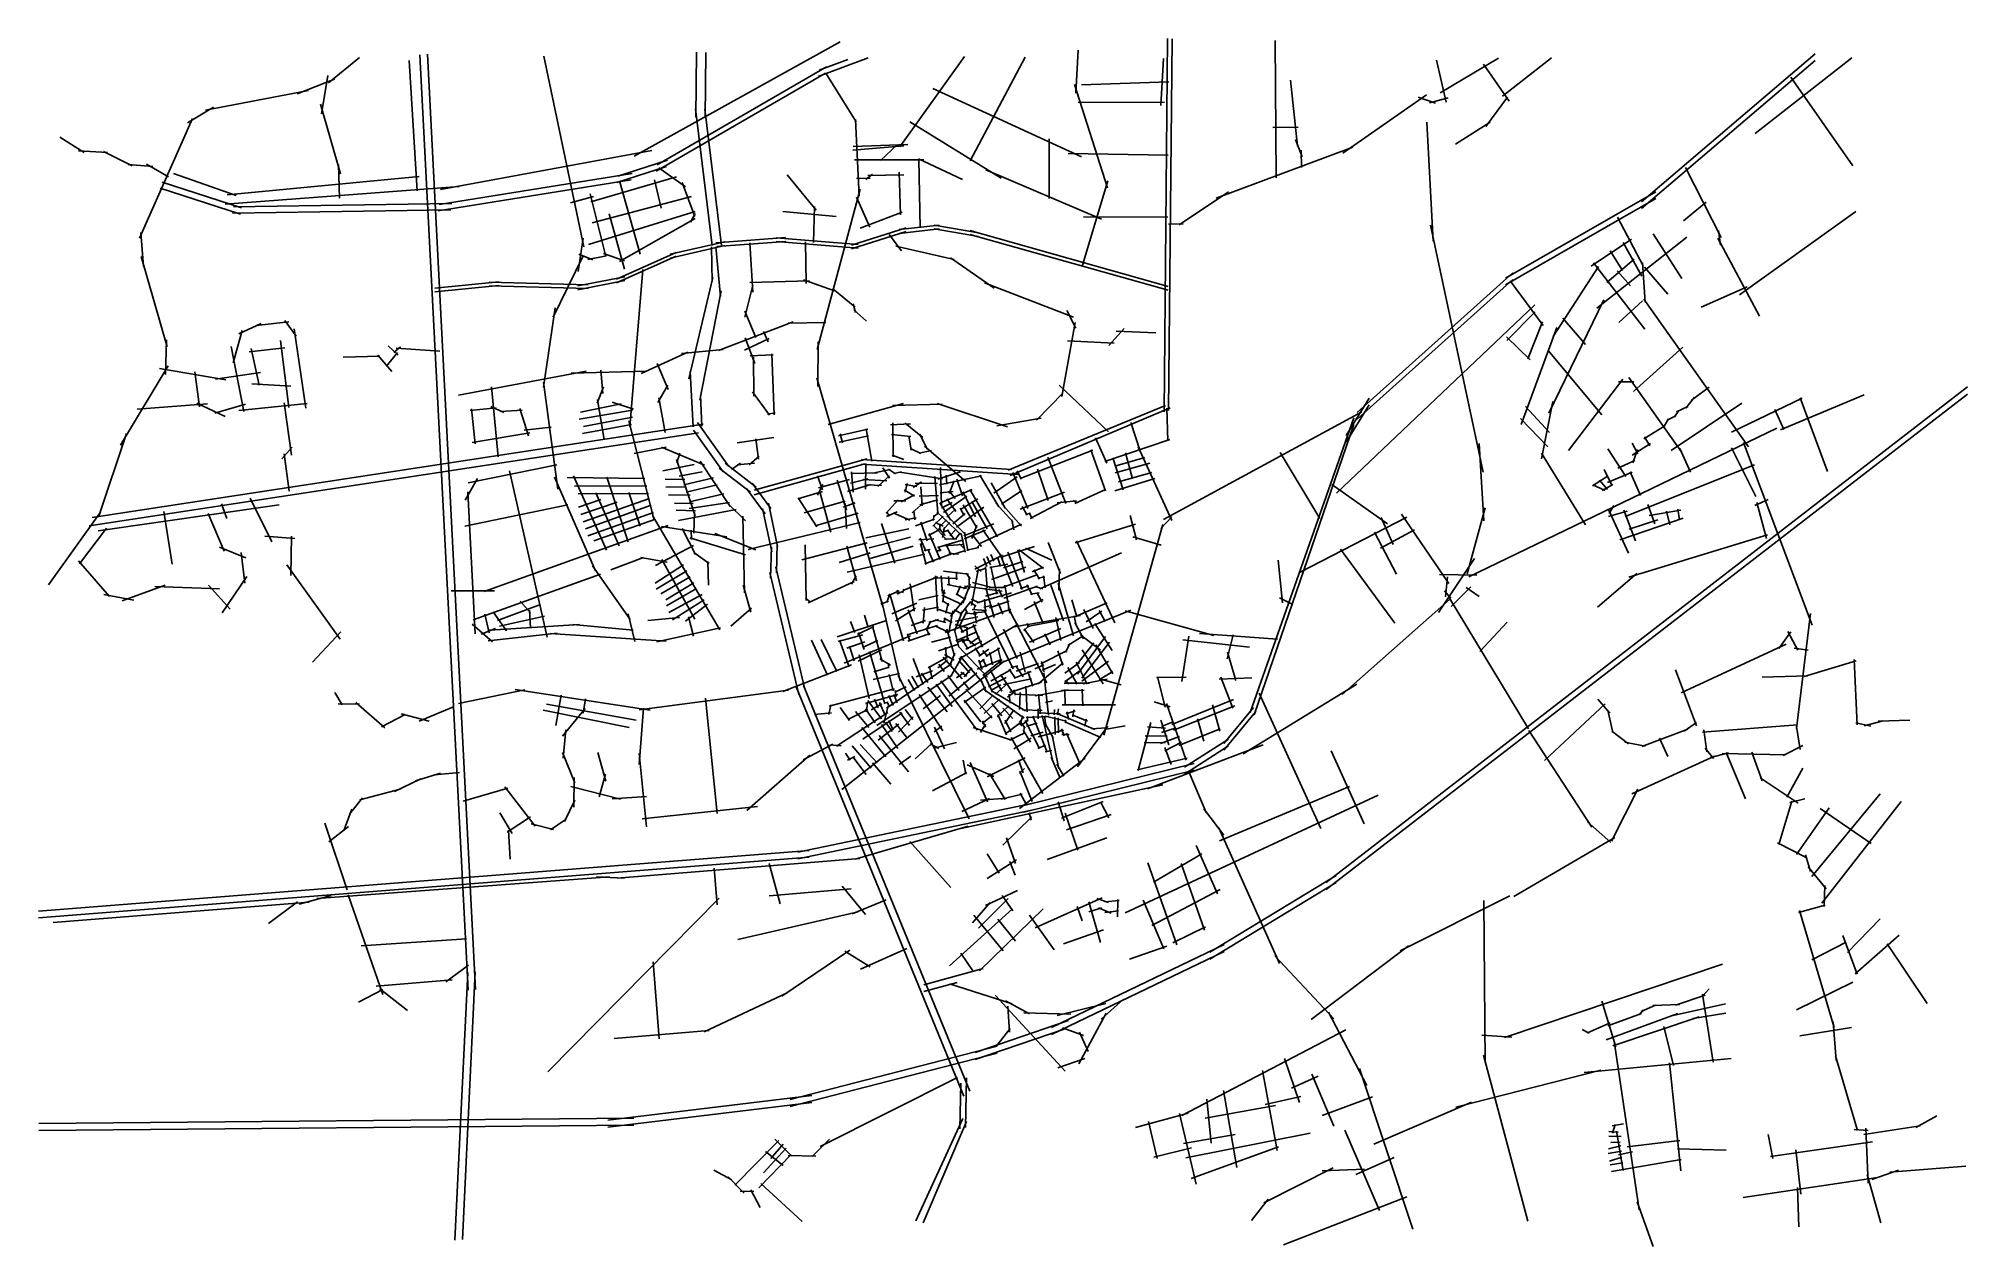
# Model space of a CAD drawing. Header units: inches. Extents: x -8562 to -929, y 314 to 5092.
import ezdxf

# ---------------------------------------------------------------- set-up
doc = ezdxf.new("R2010")
doc.units = ezdxf.units.IN
doc.header["$MEASUREMENT"] = 0

msp = doc.modelspace()

# ---------------------------------------------------------------- linework, layer by layer
for points in [[(-6205.1, 4627.3), (-5389.7, 5079.3)], [(-4447.7, 5045.5), (-4457, 4875.9)], [(-4093.8, 5091.7), (-4107.5, 3615.9)], [(-4075.7, 5091), (-4089.9, 3620.7)], [(-3668.1, 5084.3), (-3664.7, 4540.9)], [(-7414.6, 4917.3), (-7292, 5017.2)], [(-7095.3, 5005.4), (-7064, 4489.8)], [(-7052.6, 5028), (-6862, 1328)], [(-7022.8, 5030.7), (-6832.3, 1330.7)], [(-6562.2, 5022.6), (-6404.4, 4268.3)], [(-6113.7, 4592.7), (-5443.4, 4979.6)], [(-5960.6, 4780.3), (-5958.2, 5037.6)], [(-5923.7, 4779.8), (-5921.3, 5037.1)], [(-5476.2, 4941.2), (-5278.2, 5015.1)], [(-5472.4, 4966.2), (-5359.2, 5008.4)], [(-5153.2, 4663.5), (-4897.3, 5021.4)], [(-4874.9, 4608.4), (-4657.8, 5017.7)], [(-4109.6, 5012.5), (-4121, 4827.2)], [(-2991.1, 4840.9), (-3030.1, 5006.8)], [(-3014.6, 4876.8), (-2783.9, 5014.3)], [(-2843.7, 4991.2), (-2741.9, 4844)], [(-2768.1, 4864.1), (-2574.3, 5016.1)], [(-2218.6, 4446), (-1531.7, 5031.4)], [(-2218.6, 4419.4), (-1531.7, 5004.9)], [(-1768.9, 4716.6), (-1386.3, 5015.1)], [(-7900.9, 4808.6), (-7492.9, 4886.3)], [(-7538.5, 4873.5), (-7391.2, 4931.9)], [(-7417.3, 4946), (-7442.5, 4794.6)], [(-6117.5, 4567.7), (-5447.2, 4954.7)], [(-5446.4, 4955.6), (-5326.5, 4762.2)], [(-5022.6, 4893.9), (-4433.9, 4624.1)], [(-4462.8, 4910.8), (-4331.5, 4502)], [(-4434.5, 4909.1), (-4088.9, 4920.6)], [(-3607.8, 4926.8), (-3579.9, 4666.6)], [(-1627.4, 4938.6), (-1382.1, 4588.9)], [(-7971.7, 4758.3), (-7870, 4821)], [(-7446.1, 4832.1), (-7367.4, 4557.3)], [(-5895.8, 4273.2), (-5961.4, 4813.4)], [(-5858.9, 4272.7), (-5924.4, 4812.9)], [(-4448.3, 4838.5), (-4105.7, 4840)], [(-3400.5, 4638.6), (-3068.9, 4869)], [(-3102.2, 4859.5), (-3033.7, 4836.5)], [(-3057.9, 4838.3), (-2983.7, 4857.8)], [(-2834.4, 4744.2), (-2748.8, 4859.9)], [(-8162, 4302.2), (-7953, 4775.6)], [(-5328.9, 4772.1), (-5314.5, 4468.7)], [(-5113.3, 4762.4), (-4752.9, 4539.2)], [(-3677.9, 4739.5), (-3577.7, 4741.7)], [(-3067.3, 4761.1), (-3043.2, 4290)], [(-2953.9, 4674.4), (-2816.9, 4761)], [(-8477, 4702.1), (-8381.3, 4641.2)], [(-5338.8, 4649.9), (-5137.2, 4667.8)], [(-5337.7, 4665.2), (-5121.6, 4673)], [(-5229.8, 4609.7), (-5162.6, 4672.3)], [(-4562.6, 4695), (-4562.1, 4459.5)], [(-3902, 4460.2), (-3360.9, 4661.8)], [(-3587.7, 4692.4), (-3560.6, 4623.8)], [(-8404.1, 4647.7), (-8288.7, 4640.8)], [(-8304.5, 4645.4), (-8191.6, 4588)], [(-8207.5, 4594), (-8109.7, 4585.9)], [(-8135, 4594.9), (-8047.9, 4544.7)], [(-7374.9, 4594), (-7370.3, 4460.4)], [(-6971.6, 4495.2), (-6134.3, 4648.5)], [(-6273.6, 4522.6), (-6076.2, 4585.5)], [(-6269.8, 4547.6), (-6072.4, 4610.4)], [(-6106.7, 4580.6), (-6001.8, 4504.8)], [(-5332.8, 4612.6), (-5058.6, 4612.6)], [(-5079, 4615.6), (-4905.3, 4534.6)], [(-5078.4, 4614), (-5072.9, 4342.9)], [(-4487.5, 4637.2), (-4091.8, 4630)], [(-3564.9, 4650.2), (-3563.4, 4581.6)], [(-2044.3, 4582), (-1903.7, 4305.2)], [(-8072.2, 4523.3), (-7758.4, 4422.4)], [(-8028.1, 4557.9), (-7779.4, 4470.8)], [(-7823.6, 4436.3), (-6897.7, 4506.4)], [(-7814.8, 4473.1), (-7055.2, 4546.1)], [(-6980.6, 4411), (-6216.6, 4532.8)], [(-6976.8, 4436), (-6212.8, 4557.8)], [(-6376.7, 4446), (-6037.1, 4545.1)], [(-6262.7, 4529.4), (-6181.3, 4238.8)], [(-6123.7, 4532.5), (-6097.9, 4421.6)], [(-6015.3, 4522.3), (-5965.1, 4388.1)], [(-5598.6, 4552.4), (-5484.1, 4413.6)], [(-5324.6, 4537.8), (-5271, 4539.3)], [(-5288.5, 4534.3), (-5261.4, 4555.8)], [(-5280, 4549.8), (-5137.1, 4553.3)], [(-5156.6, 4563.9), (-5150.1, 4394.5)], [(-4812.6, 4572.7), (-4355.9, 4377.6)], [(-4430.3, 4195.3), (-4330.3, 4528.5)], [(-8081, 4500), (-7762.2, 4397.5)], [(-7790, 4426), (-6926.5, 4439.6)], [(-6457, 4441.8), (-6365.9, 4467.3)], [(-6379, 4477.8), (-6317.4, 4229.5)], [(-6371.4, 4363.5), (-5977.7, 4466.5)], [(-5490.8, 4427.8), (-5495, 4284.8)], [(-5479.9, 3861.7), (-5310.3, 4495.5)], [(-5325.1, 4464.7), (-5271.5, 4345.9)], [(-4047.5, 4354.7), (-3852.4, 4485.5)], [(-2756.7, 4144), (-2161.6, 4486.2)], [(-2756.7, 4117.5), (-2161.6, 4459.6)], [(-2051.9, 4370.8), (-1962.5, 4444.1)], [(-7793.8, 4401), (-6930.3, 4414.6)], [(-6385.9, 4277.7), (-5962.8, 4407.6)], [(-6303.4, 4399.2), (-6243.3, 4179.6)], [(-6262.9, 4210.3), (-5962.9, 4379.9)], [(-5982.2, 4365.1), (-5963.6, 4400)], [(-5616.7, 4407.2), (-5405.8, 4387.4)], [(-5310.1, 4342.4), (-5144.1, 4405)], [(-5155.6, 4336), (-4998.1, 4353.9)], [(-5018.1, 4354.4), (-4842.7, 4323.9)], [(-4426.6, 4387.3), (-4092.6, 4385.1)], [(-4090, 4358.2), (-4031.7, 4358.8)], [(-3052.9, 4353.7), (-2844.8, 3376.5)], [(-2313.8, 4385.8), (-2211.2, 4193.1)], [(-1830.6, 4077.6), (-1370.5, 4408)], [(-8157.5, 4324.5), (-8145.8, 4189.6)], [(-6426.9, 4170.7), (-6407, 4301.7)], [(-6062.5, 4238.5), (-5846.5, 4288.4)], [(-5881.1, 4283.5), (-5604.5, 4304.4)], [(-5877.4, 4269), (-5604.5, 4289.7)], [(-5746.4, 4283.8), (-5735.4, 4088.1)], [(-5642.8, 4303.7), (-5318.3, 4277.7)], [(-5642.8, 4288.9), (-5318.3, 4262.9)], [(-5527, 4287.5), (-5524.4, 4123)], [(-5345, 4274.6), (-5128.7, 4343.2)], [(-5345, 4259.8), (-5128.7, 4328.4)], [(-5195.1, 4316.8), (-5146.3, 4252.7)], [(-5155.6, 4321.3), (-4998.1, 4339.2)], [(-5018.1, 4339.7), (-4842.7, 4309.1)], [(-4876.7, 4332), (-4091.9, 4111.2)], [(-4876.7, 4317.2), (-4091.9, 4096.5)], [(-2418.1, 4191), (-2258.6, 4297.9)], [(-2394.9, 4025.6), (-2039.1, 4305.9)], [(-2290.4, 4284.8), (-2217.6, 4152.5)], [(-2172.2, 4318.9), (-2058.4, 4142.9)], [(-1915.8, 4302.6), (-1751.4, 3994.3)], [(-1913.2, 4332.1), (-1905.4, 4274.8)], [(-8155.9, 4229.9), (-8052.7, 3872.2)], [(-6525.2, 3989.7), (-6407.9, 4230.2)], [(-6423.1, 4238.6), (-6368.6, 4217)], [(-6387.5, 4218.3), (-6314.2, 4231.9)], [(-6325.9, 4242), (-6242.6, 4213.1)], [(-6274.1, 4140.6), (-6038.9, 4246.1)], [(-6274.1, 4125.9), (-6038.9, 4231.4)], [(-6062.5, 4223.8), (-5846.5, 4273.6)], [(-5898.9, 4268.5), (-5896.3, 4131.2)], [(-5880.9, 4268.4), (-5862.9, 4071)], [(-5169.1, 4270.3), (-4938.8, 4218.3)], [(-4952.5, 4224.6), (-4780.5, 4105.2)], [(-2408.5, 4205), (-2205.4, 3942.4)], [(-2355.2, 4126.8), (-2246.9, 4219.7)], [(-2342.3, 4252.1), (-2293.4, 4173.9)], [(-2214.2, 4205.5), (-2204.2, 4049.1)], [(-6993.6, 4104.9), (-6740.6, 4129.6)], [(-6778, 4128.9), (-6386.3, 4117.6)], [(-6427.8, 4113.4), (-6241.8, 4150)], [(-6427.8, 4098.6), (-6241.8, 4135.2)], [(-6221.7, 3556.1), (-6170.4, 4177.9)], [(-5988.3, 3745.6), (-5894, 4146.6)], [(-5746.7, 4126.6), (-5511.2, 4134.2)], [(-5535.1, 4136.9), (-5411.7, 4093.4)], [(-4818.2, 4125.6), (-4466.3, 3989.9)], [(-3343, 3612.9), (-2726.9, 4164.9)], [(-3343, 3586.3), (-2726.9, 4138.3)], [(-2738.4, 4133.4), (-2607.9, 3957)], [(-2568.4, 3914), (-2387.9, 4189.9)], [(-2314.8, 4172.7), (-2262.2, 4113.4)], [(-2206, 4187.1), (-2113.7, 4080.6)], [(-6993.6, 4090.2), (-6740.6, 4114.8)], [(-6778, 4114.1), (-6386.3, 4102.9)], [(-5944.8, 3661.3), (-5860.5, 4093.9)], [(-5766.5, 3990.1), (-5735.2, 4116.4)], [(-5419.9, 4103.6), (-5330, 4029.6)], [(-2584.6, 3610.6), (-2368.1, 4059)], [(-2308.1, 3968.6), (-2213.9, 4054.8)], [(-2209.8, 4061.2), (-1795.2, 3477.5)], [(-1981.8, 4029.4), (-1799.8, 4109.7)], [(-7700.3, 3956.4), (-7571.8, 3971)], [(-7587, 3976.4), (-7542.6, 3914.7)], [(-6563.9, 3713), (-6516.8, 4027.2)], [(-5871.6, 3858.2), (-5575.6, 3971)], [(-5766.5, 4013.9), (-5723.1, 3909)], [(-5595.8, 3966.7), (-5446.5, 3969.4)], [(-5338.4, 4042.2), (-5328.9, 4008.7)], [(-5334.9, 4018.5), (-5285.3, 3974.2)], [(-4492.2, 4016), (-4457, 3946.8)], [(-3425.8, 3293.9), (-2640.4, 4039)], [(-2751.7, 3898.2), (-2639.5, 4011)], [(-2610.3, 3971.6), (-2668.6, 3825.5)], [(-2530.2, 3985.3), (-2439.4, 3881.2)], [(-8059.1, 3763.5), (-8055.2, 3900.7)], [(-7791.3, 3809.1), (-7756.6, 3937.5)], [(-7769.1, 3923.9), (-7680.2, 3964.5)], [(-7604.6, 3897.4), (-7571.2, 3632.3)], [(-7550.3, 3943.3), (-7503.6, 3629.8)], [(-5768.4, 3859.1), (-5670.6, 3905.1)], [(-5765.6, 3908.7), (-5727.6, 3806.4)], [(-5692.6, 3932.9), (-5674.4, 3892.1)], [(-4459.2, 3968.1), (-4512.3, 3675.7)], [(-4489.5, 3895.6), (-4304.8, 3886.4)], [(-4326.3, 3878.4), (-4265.8, 3944.8)], [(-4297.1, 3934.2), (-4140.4, 3927.3)], [(-2752.3, 3911.5), (-2658.9, 3821.2)], [(-2694.6, 3565.4), (-2553.1, 3948.5)], [(-7799.8, 3874.1), (-7749.8, 3616.5)], [(-7728.9, 3852.4), (-7587, 3869.1)], [(-7719.7, 3865.8), (-7688.8, 3721.5)], [(-7356.5, 3831.1), (-7210.6, 3835.1)], [(-7219.7, 3839.5), (-7164.2, 3775.2)], [(-7185, 3796.4), (-7141.1, 3850.1)], [(-7178.4, 3877.1), (-7138.2, 3839.5)], [(-7155.5, 3849.8), (-7129.6, 3872.2)], [(-7146.3, 3867), (-6973.5, 3855.5)], [(-6177.4, 3767.6), (-5991.7, 3852)], [(-6017.8, 3845.9), (-5852.1, 3862.1)], [(-5745.6, 3836.7), (-5654.3, 3841.2)], [(-5732.8, 3832.8), (-5730.8, 3677.9)], [(-5651.1, 3603.3), (-5660.1, 3845)], [(-5476.8, 3892.4), (-5477.9, 3716.2)], [(-2588.3, 3858.2), (-2375.3, 3603.4)], [(-2250.4, 3696), (-2054.2, 3870.6)], [(-8237.9, 3483.9), (-8049.2, 3797.7)], [(-8082.7, 3787.4), (-7820.7, 3741.5)], [(-7925.4, 3635.6), (-7942.7, 3773.5)], [(-7861.6, 3744), (-7683.8, 3771.6)], [(-6900.1, 3680.7), (-6394.9, 3776.8)], [(-6453.5, 3768.5), (-6154, 3776.8)], [(-6337.1, 3779.6), (-6328.4, 3687.4)], [(-6114.1, 3806.3), (-6069.9, 3704.1)], [(-5971.5, 3556.4), (-5983.4, 3775.5)], [(-5481.3, 3749.3), (-5218.7, 2841.9)], [(-2507.7, 3462.1), (-2292, 3744.7)], [(-2268.2, 3751.2), (-2061.3, 3458.3)], [(-7717.2, 3726.5), (-7563.7, 3717.4)], [(-6769.3, 3714.5), (-6742.4, 3437.8)], [(-6563, 3733.3), (-6506.3, 3309.7)], [(-6351.2, 3649.5), (-6326.6, 3714.3)], [(-6350, 3664.7), (-6323.1, 3504.1)], [(-6111, 3651.8), (-6071.2, 3721.1)], [(-6106.6, 3670.7), (-6081.9, 3533.2)], [(-5936.7, 3558.2), (-5942.6, 3679.6)], [(-5736, 3694.6), (-5669.7, 3602.7)], [(-4612.5, 3582.9), (-4506.8, 3690.6)], [(-4523.3, 3720.4), (-4327.6, 3536.7)], [(-3466.7, 1754.2), (-928.6, 3713.7)], [(-3466.7, 1726.4), (-928.6, 3685.9)], [(-3387.5, 3522), (-3296.7, 3669.8)], [(-2309, 3733.9), (-2248.2, 3733.9)], [(-2042.9, 3629.7), (-2008.3, 3672.9)], [(-2020.6, 3661.3), (-1950.6, 3712.4)], [(-1861.6, 3534.6), (-1582.7, 3669.8)], [(-1668.8, 3544.1), (-1337.1, 3682.9)], [(-1591.1, 3670.7), (-1482.7, 3379.1)], [(-8172.1, 3625.6), (-7893, 3646.7)], [(-7935.2, 3649.3), (-7822.6, 3596.5)], [(-7863.9, 3610.6), (-7742.4, 3645.8)], [(-7769.8, 3621.2), (-7498.6, 3647.9)], [(-7589.5, 3651), (-7561.2, 3444.2)], [(-6854.1, 3620.6), (-6750.3, 3631.7)], [(-6848.6, 3627.4), (-6834.4, 3488.6)], [(-6772.4, 3636), (-6720.8, 3613.2)], [(-6733.7, 3616.9), (-6647.6, 3622.4)], [(-6656.8, 3628.6), (-6622.4, 3519.9)], [(-6423, 3587), (-6211.5, 3622.6)], [(-6417.7, 3614.5), (-6255.9, 3646.6)], [(-6405.5, 3557.3), (-6211, 3594)], [(-6292.2, 3654.1), (-6206.9, 3625.5)], [(-5677.4, 3605.9), (-5646.6, 3611.7)], [(-5437.2, 3565.8), (-5138.8, 3648)], [(-5182.2, 3641), (-4985.6, 3645.3)], [(-5005.1, 3648.1), (-4726.8, 3555.9)], [(-4770, 3559.7), (-4594.7, 3589.9)], [(-4724.3, 3385.2), (-4101.6, 3640.3)], [(-4717, 3363.5), (-4083.8, 3631.4)], [(-4109.9, 3190), (-3325.2, 3615.4)], [(-4097.1, 3630.2), (-4092.4, 3500.6)], [(-3766.5, 2426.3), (-3356.8, 3591.8)], [(-3387.5, 3495.5), (-3296.7, 3643.2)], [(-2697.6, 3588.5), (-2588.4, 3477.4)], [(-2677.1, 3636), (-2582.6, 3533.3)], [(-2613.6, 3428.9), (-2569.2, 3656)], [(-2133.1, 3552.3), (-2111, 3588.1)], [(-2117, 3582.5), (-2082.1, 3599)], [(-2101.2, 3462.6), (-1821.6, 3649.3)], [(-2087.2, 3595.2), (-2070.5, 3620.7)], [(-2079.3, 3615.6), (-2034.6, 3636.8)], [(-1690.1, 3624.6), (-1654.9, 3545)], [(-8360.8, 3164.2), (-5950.1, 3532.3)], [(-8349.3, 3197.1), (-5931.7, 3566.3)], [(-8323.8, 3203.2), (-8214, 3530)], [(-6846.1, 3493.5), (-6617.5, 3532.8)], [(-6639.6, 3542.6), (-6532.7, 3554.9)], [(-6409, 3529.8), (-6215.6, 3565.4)], [(-6225.3, 3579.7), (-6126.9, 3192)], [(-5969.6, 3542.4), (-5852.9, 3377.7)], [(-5953.6, 3573.4), (-5829.7, 3398.5)], [(-5797.3, 3492.7), (-5652.5, 3514)], [(-5395.6, 3521), (-5280.4, 3546.3)], [(-5393.2, 3495.1), (-5276.8, 3521)], [(-5390, 3528.4), (-5380, 3493.3)], [(-5264.7, 3420.6), (-5286.8, 3548.1)], [(-5190.4, 3564.4), (-5111, 3568.1)], [(-5185.8, 3525.4), (-5109.7, 3517.4)], [(-5181.1, 3571.9), (-5179.6, 3437)], [(-5132.3, 3571.2), (-5062.7, 3514.3)], [(-5118.1, 3520.1), (-5108.3, 3463.5)], [(-5074.6, 3526.9), (-5045.3, 3467.4)], [(-4379.2, 3513.2), (-4334.8, 3412.3)], [(-4238.7, 3573.3), (-4202.8, 3459.2)], [(-3750.8, 2417.2), (-3356.8, 3565.2)], [(-2901.1, 2962.1), (-1682.3, 3550.4)], [(-2209.3, 3509), (-2125.5, 3559.6)], [(-2206.6, 3516.2), (-2185, 3481.3)], [(-7598.7, 3429.2), (-7558.6, 3475)], [(-7569.5, 3301.6), (-7589.5, 3449.2)], [(-6205.1, 3450.4), (-6077.7, 3475.8)], [(-6096.1, 3475.8), (-5926.3, 3404.6)], [(-6024, 3452), (-6035.8, 3413.6)], [(-5749.6, 3406.2), (-5710.4, 3440.6)], [(-5723.4, 3508.7), (-5712.8, 3427.6)], [(-5184.1, 3443.9), (-5136.9, 3427)], [(-5111.4, 3469.9), (-5070.6, 3450.2)], [(-5077.2, 3451.4), (-5027.7, 3462.6)], [(-5055.4, 3479.5), (-4892.1, 3340.2)], [(-4676.8, 3351.4), (-4389.2, 3463.6)], [(-4568.2, 3436.4), (-4496.1, 3253.4)], [(-4397, 3465), (-4339, 3303.4)], [(-4342.4, 3418.7), (-4084.4, 3506.3)], [(-4260.6, 3453.4), (-4232, 3350.5)], [(-4210, 3477.4), (-4077.4, 3185.8)], [(-3648, 3454), (-3490.9, 3193)], [(-2861.1, 3489.6), (-2842.2, 3184.2)], [(-2614.5, 3452.1), (-2439.7, 3168.1)], [(-2351.5, 3469.1), (-2279.8, 3359.5)], [(-2254.9, 3491.3), (-2232.6, 3449)], [(-2254.9, 3443.6), (-2183.2, 3490.3)], [(-2252.2, 3413.2), (-2234.2, 3465.8)], [(-2067.1, 3470), (-2025.1, 3376.7)], [(-1862.1, 3472.9), (-1765.6, 3280.2)], [(-1814.3, 3494.7), (-1542.7, 2771.2)], [(-6861.3, 3334), (-6510.2, 3405.1)], [(-6698.2, 3381.4), (-6549.4, 2724.3)], [(-6444.4, 3362.3), (-6313.9, 3068.3)], [(-6091.3, 3381.4), (-5967.4, 3407.2)], [(-6036.9, 3427.2), (-5963.9, 3203.9)], [(-6026.2, 3361.2), (-5935.8, 3378.2)], [(-5943.2, 3420.6), (-5824.7, 3241.3)], [(-5867.9, 3392), (-5744.9, 3297.2)], [(-5844.7, 3412.7), (-5721.7, 3317.9)], [(-5819.2, 3386.7), (-5784.3, 3412)], [(-5796, 3406.2), (-5728.8, 3412.9)], [(-5730, 3304.9), (-5282.5, 3429.8)], [(-5729.4, 3287.1), (-5292.2, 3409.2)], [(-5478.6, 3362.7), (-5459.1, 3307.3)], [(-5347.8, 3371.8), (-5241.5, 3374.2)], [(-5344.6, 3377.8), (-5338.2, 3297.6)], [(-5305.7, 3426.4), (-4711.3, 3386.8)], [(-5305.1, 3408.7), (-4686.3, 3367.5)], [(-5287.9, 3411), (-5288.9, 3309)], [(-5260.3, 3372.6), (-5192, 3387)], [(-5240.7, 3320), (-5194.4, 3362.3)], [(-5221.2, 3393.8), (-5194.4, 3353.1)], [(-5198.6, 3388), (-5170.4, 3369.8)], [(-5176.6, 3371.5), (-5146.8, 3377.4)], [(-5153.4, 3376.7), (-4984.3, 3350.8)], [(-5014.6, 3359.2), (-5003.3, 3215.4)], [(-5002.7, 3349.3), (-4912.9, 3378.2)], [(-4996.6, 3327.1), (-4830.2, 3362.6)], [(-4993, 3394.8), (-4989.1, 3241.6)], [(-4969.7, 3364.5), (-4967.8, 3329.6)], [(-4836.5, 3365.1), (-4762.2, 3239.3)], [(-4706.4, 3375), (-4647.2, 3232.7)], [(-4688.7, 3382.3), (-4672.7, 3349.3)], [(-4609.1, 3388), (-4566.5, 3265.3)], [(-4310.2, 3433.4), (-4269.9, 3306.2)], [(-4302.9, 3400.8), (-4183.2, 3434.5)], [(-4301.9, 3374.6), (-4163.5, 3412.8)], [(-4287.5, 3338.2), (-4156.3, 3375)], [(-2412, 3322.3), (-2350.6, 3362.7)], [(-2365.7, 3387.8), (-2335.7, 3325.1)], [(-2352.6, 3336.2), (-2254.9, 3376.3)], [(-2311.9, 3392.1), (-2244.6, 3423)], [(-2283.3, 3200.8), (-1770.7, 3406.1)], [(-2263.6, 3377.4), (-2222.3, 3284.1)], [(-6873.7, 3265.9), (-6825.2, 3351.5)], [(-6862.3, 3298.9), (-6833.4, 2737.4)], [(-6519.9, 3356.7), (-6358.1, 2987.1)], [(-6470.1, 3355.4), (-6162.6, 3351.2)], [(-6441.4, 3320.9), (-6154.7, 3322.3)], [(-6425.7, 3291.4), (-6148, 3292.8)], [(-6356.9, 3295.5), (-6264.3, 3085.8)], [(-6312.5, 3357.4), (-6228.6, 3100.9)], [(-6225.4, 3296.2), (-6181.5, 3162.6)], [(-6082.6, 3348.7), (-6003.6, 3348.1)], [(-6079.5, 3317.6), (-5998.8, 3319)], [(-6069.4, 3286.5), (-5982.5, 3285.4)], [(-6008.1, 3326.6), (-5891.4, 3354.3)], [(-5999.1, 3297.5), (-5876.2, 3326.9)], [(-5986, 3259.8), (-5849.9, 3291)], [(-5760.5, 3312.1), (-5686.6, 3211.9)], [(-5737.3, 3332.8), (-5663.4, 3232.6)], [(-5557.1, 3270.7), (-5459.9, 3299.9)], [(-5479, 3286.3), (-5458.3, 3328.4)], [(-5475.5, 3314.4), (-5353, 3347.5)], [(-5469.8, 3299.6), (-5426.7, 3138.8)], [(-5401.5, 3345.1), (-5364.2, 3226)], [(-5360.5, 3300), (-5268.7, 3328)], [(-5348.4, 3332.9), (-5279.5, 3349.9)], [(-5298.5, 3348), (-5205.4, 3342)], [(-5283.5, 3326), (-5226, 3323.6)], [(-5148.4, 3260), (-5095.6, 3286.9)], [(-5136, 3307.1), (-5095.6, 3282.1)], [(-5132.4, 3327.3), (-5086.5, 3320.1)], [(-5124.9, 3332.2), (-5132.1, 3297.8)], [(-5100.7, 3315.9), (-5067.7, 3338.2)], [(-5092.7, 3333.8), (-5004.8, 3331.6)], [(-5076.5, 3281.7), (-5000.4, 3285.1)], [(-5065.3, 3243.4), (-5070.2, 3318.6)], [(-4993.8, 3295.1), (-4942.8, 3300.8)], [(-4991.8, 3255.3), (-4866.8, 3308.5)], [(-4957.8, 3303.4), (-4934.7, 3272.9)], [(-4938.2, 3342.8), (-4957.6, 3291.7)], [(-4927.7, 3349.3), (-4905.8, 3283.4)], [(-4904.6, 3299.3), (-4853.9, 3199.4)], [(-4876.1, 3308.5), (-4767, 3121.5)], [(-4792.4, 3334.6), (-4736.6, 3233.8)], [(-4781.1, 3293.3), (-4688.9, 3358.4)], [(-4751.1, 3250), (-4671.2, 3304.4)], [(-4676.8, 3230.7), (-4501.2, 3297.1)], [(-4460.2, 3253.3), (-4340.1, 3308.1)], [(-4302.6, 3303.4), (-4144.3, 3352.3)], [(-3443.9, 3328.5), (-3223.5, 3172)], [(-2410.5, 3326.6), (-2362.6, 3303.7)], [(-2385.1, 3344.6), (-2353, 3308.7)], [(-2373.5, 3304.1), (-2332, 3328.6)], [(-8523, 2930.6), (-8316.7, 3218.3)], [(-8325.2, 3145.2), (-7609.5, 3247.9)], [(-8066.2, 3221.5), (-8033.4, 3013)], [(-7890.3, 3213.6), (-7827.6, 3064.3)], [(-7837.6, 3251.8), (-7817.2, 3193.6)], [(-7724.3, 3273.4), (-7638.2, 3101.4)], [(-6874.3, 3163.2), (-6466.6, 3248)], [(-6424.4, 3237.7), (-6336.3, 3269)], [(-6416.3, 3208.7), (-6272.3, 3258.7)], [(-6406.9, 3180.1), (-6144, 3272.6)], [(-6396.7, 3152.8), (-6137.7, 3245.8)], [(-6388.2, 3124.7), (-6128.3, 3216.7)], [(-6044.9, 3253.9), (-5971.8, 3252.5)], [(-6038.4, 3226.7), (-5962.3, 3223.5)], [(-6029.1, 3185.5), (-5801.3, 3229.5)], [(-5986.7, 3232.7), (-5827, 3256.1)], [(-5966.1, 3217), (-5968.8, 3135.5)], [(-5835.3, 3254.1), (-5763.8, 3184.5)], [(-5696.4, 3233.1), (-5660.1, 3061.6)], [(-5673.2, 3253.8), (-5636.9, 3082.3)], [(-5556.1, 3275.5), (-5482.1, 3160.8)], [(-5531.7, 3216.2), (-5370.1, 3262.6)], [(-5488.4, 3164.3), (-5318.9, 3214.2)], [(-5377.5, 3238.2), (-5330.7, 3255.1)], [(-5369.3, 3253.1), (-5365, 3154.5)], [(-5207.1, 3214.1), (-5159.6, 3266.7)], [(-5206.8, 3220.2), (-5194.7, 3202.9)], [(-5206.2, 3202), (-5164.5, 3219.8)], [(-5179.3, 3216.5), (-5113.4, 3186.6)], [(-5177.2, 3262.7), (-5129.1, 3263.9)], [(-5104, 3215.6), (-5059.9, 3255.2)], [(-5094.3, 3187.8), (-5097.4, 3223.5)], [(-5074.7, 3247.9), (-5003.4, 3267.3)], [(-5021.7, 3199.7), (-4999.5, 3216.3)], [(-5021, 3185), (-5017.7, 3206.1)], [(-5006.9, 3220.1), (-4906.2, 3124.6)], [(-4995.1, 3255.7), (-4951, 3187.3)], [(-4988.2, 3234), (-4946.2, 3256.7)], [(-4981, 3217.7), (-4887.8, 3281.3)], [(-4967, 3270.7), (-4932.1, 3221.5)], [(-4967, 3199.2), (-4933.3, 3230.6)], [(-4943.9, 3171.9), (-4895.4, 3213.9)], [(-4929.3, 3158.8), (-4820.7, 3237.8)], [(-4914.7, 3234.7), (-4898.4, 3205.2)], [(-4913.2, 3228.5), (-4845, 3271)], [(-4902.4, 3247.1), (-4848.3, 3156.9)], [(-4868.8, 3260.2), (-4807.3, 3152.4)], [(-4773.5, 3254.2), (-4704.8, 3178.9)], [(-4744.1, 3245.1), (-4672, 3162.8)], [(-4668.8, 3240.7), (-4649.5, 3206.1)], [(-4656.5, 3209.1), (-4635.9, 3215.1)], [(-4643.5, 3216.1), (-4628.2, 3193.8)], [(-4638.2, 3193.5), (-4512.8, 3259.3)], [(-4531.4, 3255.3), (-4453.9, 3263.9)], [(-4467.5, 3265.3), (-4450.3, 3255)], [(-3168.4, 3211.1), (-2980.4, 2936.9)], [(-2908.2, 2974.1), (-2836.5, 3235.9)], [(-2348.9, 3201), (-2275.3, 3222.6)], [(-2348.3, 3226.7), (-2269.4, 3055.7)], [(-2328.4, 3244.8), (-2346.5, 3213.8)], [(-2288.7, 3226.1), (-2242.6, 3104.7)], [(-2193.5, 3248.8), (-2166.1, 3171.8)], [(-2188.1, 3204.8), (-2062.6, 3226.2)], [(-2119.5, 3222.9), (-2106.9, 3168.3)], [(-2074, 3231), (-2067.4, 3188.6)], [(-1770.2, 3244.4), (-1716.6, 3268.9)], [(-1762.1, 3256.2), (-1723.9, 3114.4)], [(-8399.5, 3014.5), (-8293.5, 3155.7)], [(-6798.6, 2904.1), (-6070.3, 3166.1)], [(-6364.6, 3105.1), (-6120.2, 3190.5)], [(-6132.6, 3205.8), (-5865.4, 2752.5)], [(-6096.2, 3162.1), (-5838.4, 3121)], [(-6014.2, 3153.6), (-5961.6, 3051.5)], [(-5979.7, 3147.4), (-5977.4, 3109.8)], [(-5885.6, 3134.1), (-5723.1, 3069.4)], [(-5774.9, 3202.5), (-5768.3, 2899.3)], [(-5754, 3070.5), (-5309.7, 3177.2)], [(-5287.4, 3116.6), (-5117.4, 3152.7)], [(-5225.5, 3173.9), (-5172.9, 3016.9)], [(-5131.8, 3187.8), (-5088.3, 3195.7)], [(-5091.8, 3165.1), (-5016.3, 3191.4)], [(-5070.2, 3178.6), (-5044.7, 3105.6)], [(-5040, 3126.3), (-4991.5, 3152.5)], [(-5037.9, 3133.9), (-4993.6, 3031)], [(-5022.3, 3162.8), (-4982, 3202.5)], [(-5020.7, 3167), (-4968.2, 3109.1)], [(-5012.3, 3178.3), (-4981.8, 3162.5)], [(-4998.5, 3155.6), (-4974.6, 3126.1)], [(-4994.8, 3147), (-4994.8, 3172.3)], [(-4992.2, 3164.9), (-4968.2, 3188.7)], [(-4984.2, 3118.2), (-4976, 3158.9)], [(-4981.9, 3149.9), (-4955.5, 3177.2)], [(-4981.6, 3141.2), (-4959.4, 3146.7)], [(-4965.8, 3148.1), (-4937.5, 3109.8)], [(-4958.6, 3196.4), (-4892.7, 3129.3)], [(-4955.3, 3124.5), (-4931, 3150.8)], [(-4933.4, 3111.9), (-4914.1, 3137.4)], [(-4911.2, 3134.3), (-4895, 3060.2)], [(-4899.8, 3124.5), (-4781.9, 3172.9)], [(-4898.4, 3113), (-4814.3, 3147.2)], [(-4897.9, 3139.5), (-4884.2, 3065.3)], [(-4868.5, 3114), (-4849.1, 3167)], [(-4867.1, 3130.5), (-4829.9, 3083.2)], [(-4834.5, 3095.7), (-4672, 3171.3)], [(-4824.7, 3149), (-4745.7, 3035.5)], [(-4709.8, 3187.7), (-4702.4, 3148.2)], [(-4459.7, 3097.5), (-4221.4, 3171.4)], [(-4112, 3170.2), (-4346.2, 2336.5)], [(-4242.2, 3204.9), (-4216.9, 3109.5)], [(-4120.1, 3153.3), (-4077.6, 3200.2)], [(-3569.2, 2980.8), (-3146.7, 3198.7)], [(-3274.8, 3139.7), (-3187.5, 2973.7)], [(-3251.4, 3076.4), (-3117.3, 3148.7)], [(-3248.9, 3197.7), (-3200.6, 3091.2)], [(-2303.9, 3109.4), (-2054, 3195.2)], [(-2267.7, 3151.4), (-2153.8, 3188.2)], [(-7846.1, 3080.4), (-7740.9, 3037.8)], [(-7759.4, 3058.7), (-7745.7, 2938.3)], [(-7666.6, 3123.7), (-7547.7, 3114.7)], [(-7560.3, 3123.7), (-7563, 2968)], [(-6120.2, 3008.1), (-5969.3, 3086.8)], [(-5984.1, 3116.8), (-5764.4, 3050.1)], [(-5968, 3058.9), (-5907.4, 3015.6)], [(-5661.5, 3081.8), (-5665, 2957.4)], [(-5638.6, 3093.7), (-5641.8, 2978.2)], [(-5541.5, 3029.4), (-5282.1, 3096.7)], [(-5528.3, 3089), (-5523.4, 2868.8)], [(-5393.3, 3019), (-5270.5, 3058.1)], [(-5362.6, 3084.1), (-5325.4, 2947.4)], [(-5274.8, 3077.2), (-5111.1, 3119)], [(-5270.6, 3035.7), (-5100.9, 3083.8)], [(-5078.6, 3109.7), (-5018.9, 3112.6)], [(-5073.4, 3087.6), (-5060.6, 3096.6)], [(-5072.5, 3115.8), (-5050.8, 3063.9)], [(-5071.4, 3094.6), (-5049, 3012)], [(-5057.4, 3066.5), (-5033.7, 3070.3)], [(-5054.7, 3013.6), (-4949.1, 3053.9)], [(-5042.4, 3072.3), (-5020.6, 3020.4)], [(-5011, 3062.3), (-4990.3, 3069.3)], [(-5004.8, 3078.5), (-4901, 3109.6)], [(-5000.6, 3081.9), (-4992.2, 3064.3)], [(-4976.6, 3111.9), (-4928.3, 3113.5)], [(-4976.3, 3085.8), (-4905.7, 3090.8)], [(-4971.2, 3091.4), (-4949.7, 3050.3)], [(-4959.2, 3057), (-4920.9, 3052.5)], [(-4943.8, 3050.6), (-4893.7, 3066.8)], [(-4917.5, 3093.3), (-4894.8, 3070.4)], [(-4888.6, 3068.6), (-4841, 3078.2)], [(-4850.8, 3074.4), (-4827.5, 3100.1)], [(-4754.2, 3039.9), (-4620.6, 3082.1)], [(-4725.7, 3060.8), (-4669.1, 2912.4)], [(-4686, 3068.9), (-4659.4, 2980)], [(-4681.5, 3069.8), (-4584.7, 2995.2)], [(-4655.7, 3076), (-4551.8, 3029.2)], [(-4599.6, 2914.7), (-4275.7, 3057.7)], [(-4566.6, 3097.9), (-4517.4, 2975.7)], [(-4454.9, 3105.5), (-4303, 2781.3)], [(-4230.8, 3120.9), (-4119.6, 3088.1)], [(-3408.9, 3071.6), (-3193.9, 2780)], [(-2267.9, 2961.6), (-1720.3, 3128.8)], [(-8403.6, 3025.7), (-8281.5, 2884.5)], [(-7579.2, 3010.3), (-7368.4, 2716)], [(-6369, 3006.4), (-6220, 2793.9)], [(-6297.6, 2990), (-6167.8, 3039.8)], [(-6178.6, 3039.2), (-6073.7, 3020.5)], [(-6121.9, 2938), (-6009.8, 3009.8)], [(-6117.9, 2914.6), (-5995.7, 2986.7)], [(-6094.6, 3030.7), (-5964.2, 2795.6)], [(-5912.9, 3023.6), (-5911.2, 2930.4)], [(-5667.7, 2980.5), (-5552.6, 2497.1)], [(-5644.5, 3001.3), (-5529.4, 2517.8)], [(-5362.3, 2981.1), (-5054.9, 3052.6)], [(-4980.7, 2985.1), (-4881.4, 2973.5)], [(-4929.6, 2951.5), (-4929, 2982)], [(-4890.3, 2977.3), (-4874.4, 2954.8)], [(-4870.4, 2849.9), (-4843.4, 2990)], [(-4857.2, 2992.9), (-4747, 3048.1)], [(-4857.2, 3005.9), (-4831.8, 2983.3)], [(-4851.5, 2984.4), (-4811.7, 2997.4)], [(-4821.9, 3035.5), (-4808.9, 3003.6)], [(-4814.8, 3002.2), (-4808.3, 2919)], [(-4809.5, 3043.1), (-4794.8, 3010.1)], [(-4796.9, 3000), (-4725.5, 3012.8)], [(-4793.5, 3003.3), (-4769.1, 2893.9)], [(-4793.1, 3051), (-4781.8, 3025.3)], [(-4790.5, 2952.4), (-4654.3, 3001.5)], [(-4767.1, 3041.7), (-4754.6, 3003.5)], [(-4752.9, 3042.3), (-4706.5, 2924.6)], [(-4742.9, 2997.7), (-4666.1, 3023.2)], [(-4630.3, 2982.8), (-4584.3, 3000.7)], [(-4623.7, 2989.8), (-4601.1, 2953.9)], [(-4524.8, 2909.8), (-4522.1, 2994.5)], [(-3656.8, 3029.3), (-3638.4, 2859.5)], [(-3021.1, 2821.4), (-2879.1, 3035.9)], [(-8230.9, 2867.6), (-8060.6, 2929.4)], [(-8101.6, 2924.6), (-7845.4, 2915.8)], [(-7889.6, 2929.4), (-7803.7, 2834.7)], [(-7834.9, 2820.4), (-7737.7, 2964)], [(-6928.3, 2907.8), (-6757, 2907.8)], [(-6841.2, 2792.6), (-6338.3, 2973.2)], [(-6099.7, 2895.7), (-5983.7, 2963.1)], [(-6079.4, 2871.4), (-5968.1, 2939.2)], [(-6076.7, 2847.9), (-5958.6, 2916.1)], [(-5773.5, 2929.4), (-5743, 2822.4)], [(-5516.6, 2860.5), (-5334.5, 2944.6)], [(-5344, 2933.4), (-5326.2, 2966.3)], [(-5200.9, 2887.6), (-5156.6, 2907.9)], [(-5164.8, 2895.8), (-5139.2, 2905.8)], [(-5164.2, 2909.4), (-5156.9, 2893.6)], [(-5143.2, 2899.1), (-5137.4, 2913.4)], [(-5141.5, 2908.9), (-5003, 2962.2)], [(-5112.2, 2934.7), (-5096.4, 2826.6)], [(-5019.6, 2958.9), (-4925.7, 2956.2)], [(-5012.7, 2966.5), (-5004, 2826.6)], [(-4990.3, 2912.2), (-4972.1, 2897.3)], [(-4989.9, 2967.2), (-4985.1, 2896.9)], [(-4977.4, 2911.7), (-4982.7, 2861.9)], [(-4965.5, 2932.8), (-4890.1, 2917.1)], [(-4961.1, 2964.5), (-4958.1, 2928.9)], [(-4928.7, 2890.6), (-4913.5, 2926.5)], [(-4903.6, 2858.2), (-4875, 2934)], [(-4901.1, 2915), (-4884.7, 2927.7)], [(-4897.1, 2925.9), (-4748.3, 2905.7)], [(-4879.1, 2964.4), (-4878.6, 2913.6)], [(-4865.7, 2939.9), (-4783.5, 2919.3)], [(-4814.6, 2886.9), (-4764, 2900.7)], [(-4813.5, 2918.8), (-4780.3, 2801.6)], [(-4799.9, 2920.4), (-4740.2, 2920.6)], [(-4761.3, 2912.1), (-4747.2, 2882.6)], [(-4751.4, 2918.8), (-4606.9, 2971.8)], [(-4741.6, 2879), (-4608.3, 2926)], [(-4737.3, 2929.7), (-4717.6, 2818.5)], [(-4676.6, 2916.7), (-4642.7, 2927.1)], [(-4650.8, 2931.6), (-4629.8, 2891.4)], [(-4619.1, 2924.6), (-4587.9, 2914.7)], [(-4610.9, 2900.6), (-4589.6, 2862.2)], [(-4607, 2959), (-4579.1, 2961.9)], [(-4584.4, 2967.3), (-4578.3, 2919.8)], [(-4556.4, 2930.1), (-4505.9, 2788.9)], [(-4526.9, 2937.4), (-4466.7, 2728.9)], [(-3017.7, 2971.3), (-2870.1, 2969)], [(-2998.5, 2907.8), (-2973.3, 2878.8)], [(-2986.7, 2963.1), (-2994.2, 2883.8)], [(-2971, 2845.8), (-2893.2, 2923.5)], [(-2911.6, 2920.2), (-2861.4, 2885.1)], [(-2392.4, 2842.7), (-2237, 2975.7)], [(-8303.2, 2893.3), (-8185.1, 2870)], [(-6745.8, 2789.9), (-6574.8, 2853.2)], [(-6655.2, 2866), (-6615.2, 2820.8)], [(-6619.5, 2830.8), (-6614.5, 2761.2)], [(-6068.1, 2821), (-5936.2, 2892.6)], [(-6052.7, 2792.8), (-5927.8, 2872.3)], [(-6002, 2787.5), (-5914.8, 2855.2)], [(-5821.6, 2767.6), (-5740.9, 2838.4)], [(-5526.9, 2878), (-5506.8, 2862)], [(-5228, 2854.2), (-5197.6, 2866)], [(-5224.8, 2865.1), (-5152.4, 2550.6)], [(-5204.3, 2860.8), (-5193.6, 2895.1)], [(-5192.3, 2894.4), (-5139.4, 2709.2)], [(-5184.8, 2816.3), (-5085.5, 2859.2)], [(-5171, 2789.1), (-5091, 2839.4)], [(-5120.1, 2832.5), (-5085.1, 2737.8)], [(-5078.6, 2872.1), (-5001.1, 2889.1)], [(-5064, 2831.5), (-5000.1, 2842.1)], [(-5060.4, 2779.3), (-5055.4, 2840.9)], [(-5006.6, 2836.1), (-4943.1, 2814.6)], [(-4987, 2890.6), (-4906.1, 2853.3)], [(-4986, 2869.6), (-4958.7, 2850.4)], [(-4974.5, 2742.2), (-4713.9, 2835)], [(-4961.6, 2859.1), (-4970.7, 2818.9)], [(-4959, 2740.8), (-4943.1, 2828.8)], [(-4953.5, 2805.6), (-4891.8, 2881.4)], [(-4938.6, 2831.8), (-4907.6, 2816.3)], [(-4937.2, 2747.4), (-4906, 2826.8)], [(-4931.1, 2895.4), (-4893.9, 2872.8)], [(-4919, 2765.8), (-4886.8, 2828.8)], [(-4914.1, 2812.1), (-4872.3, 2864.5)], [(-4894.6, 2838.5), (-4885.5, 2815.4)], [(-4878.1, 2863.4), (-4851.3, 2846.7)], [(-4870.9, 2875), (-4838.2, 2859.3)], [(-4867.3, 2833.8), (-4810.8, 2829.7)], [(-4861.4, 2819.8), (-4811.2, 2824.3)], [(-4860.1, 2830.7), (-4854.9, 2852.6)], [(-4857.5, 2827.4), (-4849.4, 2779.9)], [(-4848.3, 2859.8), (-4711.6, 2899)], [(-4821.1, 2843.3), (-4789.7, 2849.5)], [(-4819.5, 2831.4), (-4705.2, 2598.2)], [(-4818.6, 2874), (-4814.2, 2827.6)], [(-4798.2, 2839.6), (-4720.5, 2866)], [(-4763.6, 2859.7), (-4746.4, 2815.4)], [(-4758.8, 2619.5), (-4239.1, 2831.2)], [(-4725, 2841.1), (-4571.7, 2543)], [(-4659.6, 2833.1), (-4586.1, 2872.7)], [(-4636.4, 2894.3), (-4602.2, 2899.5)], [(-4622.2, 2865.3), (-4587.8, 2780.9)], [(-4472.9, 2871.8), (-4452.7, 2804.6)], [(-4458.3, 2805.6), (-4332.5, 2860.3)], [(-4425.6, 2833.9), (-4388, 2758.2)], [(-4416.3, 2784.4), (-4353.7, 2827.2)], [(-4364.3, 2830.1), (-4341, 2786.1)], [(-4262.3, 2828), (-3910.5, 2730.6)], [(-3651.1, 2879.9), (-3603.7, 2856.5)], [(-3402.6, 2497), (-2977.6, 2873.4)], [(-2982.4, 2884.8), (-2665.7, 2362.1)], [(-6845.8, 2775.6), (-6765.3, 2705.4)], [(-6809.8, 2735.7), (-6754.1, 2758.6)], [(-6795.9, 2814.4), (-6778, 2741.8)], [(-6777.7, 2752.1), (-6420.6, 2773.7)], [(-6762.1, 2824), (-6710, 2748.9)], [(-6737.4, 2767.5), (-6559.8, 2806.9)], [(-6447.4, 2774.1), (-6208.7, 2751.4)], [(-6228.8, 2816), (-6201.7, 2706.5)], [(-6150.5, 2789.9), (-6025.6, 2801.6)], [(-6115.4, 2705.5), (-5863.4, 2760.6)], [(-5990.2, 2804.6), (-5969.6, 2727.5)], [(-5401, 2725.3), (-5205.6, 2790)], [(-5348, 2786), (-5331.7, 2743)], [(-5320.7, 2734.4), (-5255.7, 2766.3)], [(-5292.6, 2811.7), (-5278.7, 2762.3)], [(-5261.7, 2767.3), (-5223.7, 2628.4)], [(-5123.9, 2732.8), (-5004.7, 2770.2)], [(-5108.3, 2769.9), (-5052, 2790.1)], [(-5049.2, 2751.2), (-5031.1, 2788)], [(-5036.7, 2732.2), (-5048.6, 2760.6)], [(-5038.5, 2782.3), (-5000.8, 2793.7)], [(-5014, 2768.7), (-4961.6, 2744)], [(-5013.5, 2792.6), (-4971.7, 2781.9)], [(-4979.4, 2782.5), (-4973.6, 2800.3)], [(-4979.1, 2798.6), (-4946.4, 2781.9)], [(-4967.5, 2755.4), (-4936.7, 2650.1)], [(-4937.1, 2753.3), (-4919.5, 2684.5)], [(-4934.4, 2773.9), (-4884.7, 2761.6)], [(-4932.5, 2787.7), (-4845, 2804)], [(-4919.3, 2637.5), (-4685.2, 2775.9)], [(-4915.7, 2765.1), (-4901.6, 2742.2)], [(-4912.3, 2743.7), (-4851.9, 2771.4)], [(-4889.4, 2818.9), (-4849.4, 2815.2)], [(-4888.2, 2759.3), (-4885.3, 2709.2)], [(-4863.2, 2774), (-4826.2, 2684.5)], [(-4743.8, 2756.1), (-4688.8, 2639.6)], [(-4700.7, 2765.6), (-4438.4, 2809.9)], [(-4662.5, 2749.5), (-4641.3, 2770.6)], [(-4662, 2757), (-4623.4, 2703)], [(-4650.7, 2777.9), (-4641.6, 2763.2)], [(-4650, 2766.8), (-4523.6, 2789.9)], [(-4639.6, 2704.9), (-4515.7, 2757.8)], [(-4536.7, 2802.2), (-4515.7, 2710.7)], [(-4462.9, 2808.2), (-4455.9, 2770.7)], [(-4460.4, 2781.5), (-4426.1, 2717.9)], [(-4382.3, 2778), (-4312.8, 2671.5)], [(-2858.1, 2666.9), (-2750.2, 2783.8)], [(-1604.9, 2363), (-1549.2, 2817.2)], [(-7477.4, 2624.8), (-7365.7, 2745.4)], [(-6782.7, 2710), (-6509.7, 2739.5)], [(-6537, 2738.4), (-6078, 2708.8)], [(-5503.3, 2712.5), (-5439.7, 2574.1)], [(-5465.3, 2715.2), (-5402.3, 2588.2)], [(-5398, 2707.1), (-5299.7, 2732.7)], [(-5391.5, 2712), (-5353.4, 2607.1)], [(-5374.3, 2621.1), (-5111.4, 2729.1)], [(-5363.1, 2681), (-5292.5, 2706)], [(-5352.8, 2688.1), (-5333.8, 2630.5)], [(-5318, 2629.4), (-5224.6, 2674.5)], [(-5317, 2743), (-5294, 2675.8)], [(-5300.7, 2683.7), (-5239.8, 2711.4)], [(-5122.6, 2736), (-5113.8, 2709.1)], [(-5121.3, 2707.9), (-5033.6, 2738.4)], [(-5028.7, 2704.4), (-4953, 2724.7)], [(-5000.6, 2669.4), (-4920.9, 2697)], [(-4972.2, 2683.9), (-4969.3, 2640.3)], [(-4931.8, 2709.9), (-4848.5, 2745.1)], [(-4927.9, 2703.1), (-4897.4, 2716.2)], [(-4921.7, 2687.5), (-4806.5, 2565.2)], [(-4907.4, 2715.7), (-4883.5, 2677.1)], [(-4906.1, 2703.9), (-4879.8, 2719.9)], [(-4892.1, 2676.6), (-4828.3, 2708.9)], [(-4889.1, 2719.1), (-4854, 2689.5)], [(-4876.4, 2699.2), (-4837.5, 2726)], [(-4855.2, 2681.4), (-4833.9, 2648.6)], [(-4841.4, 2648.3), (-4800.8, 2676.9)], [(-4824.4, 2671.6), (-4806.3, 2647.8)], [(-4813.1, 2649.3), (-4757.1, 2680.4)], [(-4766.1, 2681.9), (-4752.1, 2628.5)], [(-4594.9, 2618.9), (-4491.3, 2671.8)], [(-4579.5, 2737.4), (-4558.8, 2694.4)], [(-4497.8, 2662.9), (-4480.9, 2699.5)], [(-4488.9, 2690.9), (-4428.1, 2729.3)], [(-4455.8, 2611.9), (-4386.2, 2702.2)], [(-4450.5, 2577.6), (-4340, 2727.1)], [(-4438.6, 2732.8), (-4358.7, 2672.1)], [(-4433.3, 2562.4), (-4324.1, 2703.9)], [(-4432, 2673.5), (-4348.6, 2539.3)], [(-4377.8, 2693.1), (-4310.7, 2579.5)], [(-4037.9, 2548.8), (-4010, 2727.5)], [(-4033.6, 2713), (-3769.8, 2684)], [(-3967.7, 2738.9), (-3658.5, 2715.7)], [(-3857.7, 2637.9), (-3834.7, 2733.6)], [(-2061.5, 2504), (-1646.2, 2696.4)], [(-1674.9, 2679.7), (-1627.1, 2744.8)], [(-1639.1, 2746.4), (-1600.1, 2673.3)], [(-1613.6, 2680.5), (-1558.7, 2673.3)], [(-5616.1, 2509.2), (-5345.2, 2614.6)], [(-5383.3, 2121), (-4740.9, 2629.5)], [(-5313.7, 2653.9), (-5275.1, 2481.8)], [(-5273.4, 2668), (-5212.2, 2460)], [(-5256.7, 2587.1), (-5195.1, 2605.1)], [(-5233.1, 2638.7), (-5190.1, 2613.4)], [(-5206.6, 2443.7), (-4949, 2618.5)], [(-5198.1, 2621.1), (-5197.8, 2601.1)], [(-5100.3, 2640), (-5061.5, 2537.5)], [(-5041, 2603.3), (-4965.9, 2644.8)], [(-5035.4, 2610), (-5024.9, 2559.3)], [(-5003, 2603), (-4965.4, 2632.9)], [(-4998.8, 2617.6), (-4978.5, 2587.9)], [(-4981.4, 2644.4), (-4906.9, 2559.7)], [(-4976.7, 2655.6), (-4938.9, 2633.6)], [(-4957, 2609.7), (-4936.1, 2660.2)], [(-4951.7, 2569.4), (-4905.5, 2649.3)], [(-4918, 2630.3), (-4877.3, 2582.4)], [(-4913.5, 2647.5), (-4827.1, 2545.6)], [(-4898.3, 2567.8), (-4867.9, 2602.9)], [(-4846.7, 2597.4), (-4750.6, 2636.3)], [(-4840.9, 2633.3), (-4828.1, 2595.9)], [(-4840.7, 2623), (-4818.1, 2635.3)], [(-4825.1, 2571.9), (-4748.1, 2635)], [(-4824.4, 2637.3), (-4810.1, 2606.5)], [(-4796.8, 2663.4), (-4786.5, 2614.7)], [(-4793, 2549.7), (-4712.6, 2596)], [(-4721.1, 2597.5), (-4695.2, 2560.5)], [(-4713.9, 2604.4), (-4686.4, 2610.2)], [(-4694.1, 2611.1), (-4664.7, 2567.3)], [(-4693.6, 2589), (-4604, 2620.3)], [(-4676.8, 2665.1), (-4658, 2586.1)], [(-4618.8, 2599.1), (-4582.9, 2614.1)], [(-4605.9, 2539.5), (-4506.9, 2623.1)], [(-4593.3, 2627.8), (-4582.3, 2585.1)], [(-4589.5, 2592.9), (-4538, 2615.9)], [(-4527.6, 2670), (-4508.6, 2612.9)], [(-4500.3, 2547.8), (-4434.4, 2595.7)], [(-4499.8, 2581.7), (-4442.7, 2624.1)], [(-4489.1, 2603.5), (-4452.1, 2538.2)], [(-4455, 2625.7), (-4411.7, 2537.7)], [(-4432.6, 2550.5), (-4327.4, 2628.5)], [(-3823.4, 2552.5), (-3856.3, 2665.4)], [(-2083.9, 2595.3), (-2001.2, 2373.5)], [(-1575.3, 2568.6), (-1369.4, 2630.5)], [(-1376.6, 2635.9), (-1364.7, 2377.1)], [(-5563.9, 2527.3), (-4899.9, 908)], [(-5534.5, 2533), (-4876.7, 928.8)], [(-5433.4, 2451.8), (-5174.7, 2519.6)], [(-5258.9, 2557.2), (-5154.4, 2580.8)], [(-5244.8, 2375.1), (-4946.5, 2574.4)], [(-5195.1, 2575.8), (-5179.4, 2512.4)], [(-5172.6, 2506.6), (-5128.7, 2528.1)], [(-5159.4, 2573.4), (-4879, 2006.1)], [(-5120.9, 2556.4), (-5095.2, 2513.6)], [(-5105.7, 2570.1), (-5079.6, 2523.8)], [(-5089.1, 2566.9), (-5023.8, 2590.4)], [(-5068, 2582.1), (-5042.3, 2544.8)], [(-5042.1, 2526.8), (-4966.3, 2429.2)], [(-5009.7, 2538.3), (-4946.7, 2449.6)], [(-4990.9, 2550.7), (-4847.8, 2356.5)], [(-4963.8, 2572.3), (-4918.3, 2513.7)], [(-4958.9, 2490.8), (-4849, 2582.9)], [(-4928.7, 2563.1), (-4899.1, 2584.5)], [(-4912.4, 2585.4), (-4887.6, 2569.9)], [(-4901, 2547.4), (-4877.4, 2515.1)], [(-4899.4, 2465.9), (-4813, 2526.7)], [(-4831.3, 2552.5), (-4811.5, 2507.3)], [(-4818.5, 2572.1), (-4786.5, 2506.9)], [(-4803, 2527.6), (-4733.1, 2564.3)], [(-4794.1, 2592.1), (-4749.3, 2509.9)], [(-4793.7, 2513.3), (-4753.9, 2534.9)], [(-4775.1, 2498.4), (-4726.4, 2542.3)], [(-4755.4, 2576.5), (-4704.1, 2500.8)], [(-4742.9, 2536.8), (-4631.8, 2559.1)], [(-4719.8, 2504.7), (-4592.8, 2546.5)], [(-4701.3, 2562.5), (-4633.4, 2588)], [(-4654.6, 2530.6), (-4649, 2428.3)], [(-4646.4, 2588.5), (-4626.6, 2530.2)], [(-4583.6, 2581.9), (-4564.8, 2415.4)], [(-4502.8, 2541.9), (-4402.2, 2542.6)], [(-4497.7, 2554.6), (-4484.2, 2537.7)], [(-4427.9, 2539.2), (-4332.3, 2557.7)], [(-4364.6, 2555.9), (-4310.9, 2588.7)], [(-4353.4, 2556.2), (-4277, 2535.9)], [(-4138.1, 2564.2), (-4020.4, 2565.2)], [(-4134.1, 2566.6), (-4103.7, 2446.6)], [(-3889.4, 2557.5), (-3760.8, 2563.8)], [(-3882.6, 2566.1), (-3835.4, 2443.4)], [(-3794.6, 2262.6), (-3344.5, 2538.8)], [(-1740.4, 2566), (-1560.4, 2570.5)], [(-7389.1, 2504.7), (-7360, 2456)], [(-7376, 2460.2), (-7291.6, 2458.8)], [(-7306.1, 2465.8), (-7191.3, 2366.1)], [(-7055.4, 2391.4), (-6919.5, 2448)], [(-6899.6, 2462.3), (-6637.5, 2515.7)], [(-6675.5, 2517.2), (-6141.8, 2435.2)], [(-6552, 2458.4), (-6196.6, 2395.9)], [(-6514.4, 2375.3), (-6493.8, 2495.1)], [(-6397.1, 2480.7), (-6406.3, 2423)], [(-6185, 2437), (-5594, 2514.3)], [(-6167.2, 2443.5), (-6184.5, 2220.5)], [(-5921.8, 2483), (-5876.7, 2027)], [(-5433.7, 2417.7), (-5426.9, 2456.9)], [(-5389, 2446.5), (-5352.7, 2394.3)], [(-5289.3, 2462), (-5161.3, 2496.8)], [(-5285.9, 2428.6), (-5281.1, 2466.6)], [(-5280.3, 2473.4), (-5226.5, 2400.7)], [(-5266.9, 2436.5), (-5224.4, 2460.3)], [(-5253.1, 2478.5), (-5239.6, 2445.1)], [(-5234.1, 2465.4), (-5211, 2415.5)], [(-5217.3, 2384.4), (-5199, 2452.7)], [(-5215.4, 2463.9), (-5199.5, 2465.9)], [(-5204.3, 2467.8), (-5192.8, 2448.2)], [(-5197.5, 2492.7), (-5179.6, 2453.7)], [(-5177.5, 2496.8), (-5164.4, 2463.7)], [(-5171.7, 2513), (-5167.9, 2489.9)], [(-5076.5, 2497.3), (-4982.9, 2353.5)], [(-5060.6, 2440.2), (-4992.5, 2493.8)], [(-4898.3, 2474.6), (-4832.4, 2389.5)], [(-4892.2, 2518.1), (-4787.6, 2403.7)], [(-4837.4, 2440.6), (-4785.2, 2493.9)], [(-4819.7, 2422.6), (-4758.4, 2478.2)], [(-4818.3, 2515.5), (-4661.7, 2403.8)], [(-4791.2, 2511.6), (-4656.5, 2432.2)], [(-4788.7, 2462.1), (-4749.9, 2412.3)], [(-4768.3, 2408.4), (-4721.9, 2452.9)], [(-4745.3, 2442.9), (-4706.2, 2402.3)], [(-4727.2, 2487.3), (-4702.7, 2505.4)], [(-4721.1, 2499), (-4716.4, 2463.5)], [(-4702.9, 2515.7), (-4695.3, 2494.1)], [(-4699, 2498.3), (-4588, 2493.7)], [(-4679.4, 2437.7), (-4677.4, 2504.9)], [(-4617.3, 2491.9), (-4487.3, 2515.1)], [(-4604.2, 2499), (-4596.2, 2421.2)], [(-4576.3, 2465.6), (-4548.6, 2472.5)], [(-4513.6, 2513), (-4424.5, 2514.2)], [(-4511.4, 2456.7), (-4300, 2456.7)], [(-4500.4, 2517), (-4499.2, 2454)], [(-4432.2, 2518.5), (-4429.7, 2452.4)], [(-4146.3, 2467.9), (-4083.4, 2449.1)], [(-4097.5, 2461.3), (-4020.7, 2237.3)], [(-4077.6, 2379), (-3833.5, 2476.9)], [(-4070.3, 2355.6), (-3828.1, 2452.1)], [(-3916.3, 2456), (-3886.6, 2351.7)], [(-3871.8, 2303.6), (-3753.9, 2445.6)], [(-3731.4, 2502.4), (-3487.4, 1967.6)], [(-2602.9, 2236.6), (-2362.4, 2460.5)], [(-2391.3, 2478.5), (-2344.3, 2422.9)], [(-7204.4, 2369.8), (-7110.7, 2418.5)], [(-7127.1, 2420.4), (-7015.6, 2392.3)], [(-6565.2, 2435.6), (-6224.6, 2366.5)], [(-6487.7, 2332), (-6398.4, 2441.3)], [(-5491.7, 2418.7), (-5423.2, 2424.2)], [(-5403.4, 2293.3), (-5201.3, 2426.3)], [(-5359.6, 2398.1), (-5280.4, 2437.9)], [(-5328.8, 2429.9), (-5275.9, 2366.6)], [(-5303.8, 2366.7), (-5208.2, 2250.6)], [(-5299.9, 2320.6), (-5143.7, 2425)], [(-5288.7, 2440), (-5251.3, 2385.3)], [(-5239.6, 2317), (-5157.6, 2380.5)], [(-5225.3, 2378.7), (-5161.8, 2283.5)], [(-5209.9, 2387.4), (-5183.4, 2350.8)], [(-5196.7, 2394.4), (-5179.2, 2356.1)], [(-5169.8, 2382.9), (-5122.7, 2322.6)], [(-5159.3, 2347.8), (-5100.9, 2408.3)], [(-5153.7, 2427.2), (-5114.8, 2374.4)], [(-5132.6, 2437.8), (-5101.4, 2397.8)], [(-5017.3, 2350.1), (-4987.7, 2372.1)], [(-5016.6, 2368.7), (-4976.7, 2282.7)], [(-4863, 2366.4), (-4711.9, 2316.7)], [(-4834.7, 2346.9), (-4814.5, 2379.6)], [(-4827.5, 2382.6), (-4789.8, 2413)], [(-4826.3, 2392.5), (-4814.2, 2367.8)], [(-4765.6, 2418.3), (-4730.7, 2338.2)], [(-4737.7, 2383.1), (-4702, 2436)], [(-4736.5, 2395.3), (-4713.9, 2349.3)], [(-4735.7, 2341.7), (-4671.3, 2389.6)], [(-4679.4, 2392.8), (-4657.8, 2364.1)], [(-4678.6, 2377.3), (-4666.7, 2413)], [(-4674.8, 2373.7), (-4645.2, 2397)], [(-4667.8, 2436.4), (-4589.6, 2434.2)], [(-4662.6, 2346.2), (-4661.1, 2371.5)], [(-4657.5, 2394.4), (-4600.6, 2283.4)], [(-4653.8, 2406.9), (-4564.1, 2409.8)], [(-4651.6, 2371.9), (-4609.6, 2383.7)], [(-4648.7, 2409.8), (-4647.8, 2390.9)], [(-4627.4, 2411.4), (-4569.8, 2268.8)], [(-4606.4, 2440.9), (-4606.4, 2400.6)], [(-4604.1, 2424.3), (-4519.5, 2420.5)], [(-4590.1, 2414.6), (-4548, 2232.4)], [(-4580.6, 2411.6), (-4574.8, 2368.8)], [(-4578.4, 2411.7), (-4494.1, 2391.9)], [(-4577, 2379.7), (-4546.4, 2325.3)], [(-4542.6, 2417.4), (-4541.6, 2437.9)], [(-4539.4, 2408.6), (-4539.2, 2339.6)], [(-4534.8, 2423.5), (-4381.6, 2359.5)], [(-4529, 2416.4), (-4524.9, 2440.7)], [(-4527.4, 2404.7), (-4525.8, 2345.9)], [(-4500.2, 2396.8), (-4494.2, 2384.8)], [(-4500, 2389.6), (-4358.1, 2326.8)], [(-4495.2, 2420.5), (-4459.8, 2433)], [(-4492.7, 2428.6), (-4484.2, 2398)], [(-4471.4, 2417), (-4410.9, 2392.3)], [(-4464.5, 2436.8), (-4468.2, 2409.5)], [(-4450.8, 2210.6), (-4330, 2371.9)], [(-4416.6, 2399.8), (-4421.3, 2371.7)], [(-4343.6, 2359.2), (-4261.5, 2373.7)], [(-4210.1, 2196.7), (-4160.3, 2386.2)], [(-4173.9, 2369.3), (-4102.3, 2364)], [(-4121.1, 2395.9), (-4088.7, 2297.8)], [(-4118.2, 2370.7), (-4071.3, 2388.6)], [(-3975.3, 2400.9), (-3950.9, 2313.3)], [(-3871.8, 2277.1), (-3745, 2429.7)], [(-2351.1, 2435.5), (-2332, 2346.8)], [(-2049.5, 2351.7), (-2001.1, 2386.7)], [(-1976.7, 2347.9), (-1600.9, 2377.2)], [(-1604.9, 2370.5), (-1591, 2279.9)], [(-1370, 2385), (-1310.8, 2372.2)], [(-1337.6, 2373.7), (-1262.1, 2393.7)], [(-1282.2, 2391.5), (-1156.1, 2395.7)], [(-6475.5, 2357.8), (-6486, 2245.9)], [(-5535.4, 2238.6), (-5418.6, 2300.4)], [(-5431, 2298.7), (-5385.2, 2294.2)], [(-5342.4, 2293.7), (-5267.1, 2205.7)], [(-5309.8, 2299), (-5242.5, 2226.4)], [(-5235, 2335.5), (-5118.8, 2190.8)], [(-5092.4, 2242.4), (-5028.4, 2302.4)], [(-4999.7, 2283.3), (-5033.7, 2302.7)], [(-5013.1, 2286.1), (-4928.5, 2306.8)], [(-4719.2, 2316), (-4656.3, 2346.9)], [(-4712.3, 2327), (-4587.3, 2105.4)], [(-4702.2, 2282.6), (-4634.2, 2324.9)], [(-4664.8, 2356), (-4635.8, 2308.3)], [(-4635.3, 2334.1), (-4586.7, 2347.9)], [(-4607.2, 2283.5), (-4576.4, 2296.9)], [(-4606.5, 2329.6), (-4506.3, 2355.6)], [(-4550.4, 2336.7), (-4523.9, 2202.8)], [(-4514.1, 2362.1), (-4503.4, 2334.2)], [(-4512.2, 2339.4), (-4483.5, 2338.7)], [(-4493.6, 2344.8), (-4441.4, 2225)], [(-4393.4, 2361.6), (-4336.5, 2365)], [(-4186.9, 2307), (-4102.8, 2305.5)], [(-4182.6, 2333.5), (-4095.5, 2332.6)], [(-4172.8, 2124.1), (-3715.2, 2298.1)], [(-4121.6, 2303.1), (-4047.1, 2331.1)], [(-4117.8, 2347.1), (-4060.2, 2365.4)], [(-4104.2, 2275), (-4038.4, 2308.4)], [(-4048.9, 2295.7), (-3885.1, 2361)], [(-4027.1, 2209.3), (-3853, 2320.6)], [(-4027.1, 2182.7), (-3853, 2294)], [(-2664.6, 2354.5), (-2414.3, 1971.9)], [(-2336, 2352.9), (-2269.4, 2301.8)], [(-2284.8, 2308.5), (-2203.9, 2292.7)], [(-2217.5, 2291.8), (-2034.7, 2360.1)], [(-2147.2, 2325.1), (-2113.6, 2251.6)], [(-1972.1, 2357.7), (-1959.7, 2270.1)], [(-1658.4, 2255.8), (-1580.1, 2296.1)], [(-6488.8, 2267.6), (-6439.1, 2147.9)], [(-6348.9, 2267.3), (-6316.7, 2154.7)], [(-6185.3, 2263.4), (-6155.6, 1974.5)], [(-5759.2, 2039.1), (-5508.9, 2257.4)], [(-5368.3, 2265.6), (-5349.9, 2237.4)], [(-5360.4, 2237.9), (-5330.9, 2251.9)], [(-5339.7, 2251), (-5286.5, 2180.7)], [(-5261.8, 2227.3), (-5189.6, 2142.9)], [(-5156.2, 2220.7), (-5110, 2253.2)], [(-4902.4, 2237.5), (-4892.1, 2182.3)], [(-4887, 2218.6), (-4781.2, 2172.6)], [(-4875.6, 2228.2), (-4807.1, 2072.6)], [(-4808.1, 2171.7), (-4657, 2246.9)], [(-4683.8, 2238.6), (-4664.8, 2187.3)], [(-4680.3, 2045.8), (-4419.9, 2245.4)], [(-4663.1, 2058.7), (-3988.1, 2225)], [(-4578.1, 2270.9), (-4551.8, 2276.1)], [(-4554.1, 2249), (-4518.5, 2166.8)], [(-4531.7, 2222.2), (-4503.9, 2174.7)], [(-4214.5, 2199.1), (-4016.7, 2245.1)], [(-4104.7, 2287.6), (-4079.1, 2220.9)], [(-3446.5, 2275), (-3315.7, 1985.1)], [(-2256.1, 2105), (-1930, 2253.6)], [(-1966.3, 2285.2), (-1933.7, 2243.8)], [(-1943.8, 2248.4), (-1874.4, 2265.9)], [(-1899.2, 2263.9), (-1646.8, 2258.9)], [(-1882.9, 2267.4), (-1806.9, 2085.1)], [(-1782.2, 2268.6), (-1740.5, 2156.2)], [(-7152.7, 2113.1), (-7048.3, 2164.2)], [(-7069.8, 2155.5), (-6971.1, 2186.1)], [(-6995.3, 2180.1), (-6896.1, 2188.4)], [(-6444, 2051.2), (-6441.9, 2169.4)], [(-6342.6, 2092.5), (-6318.1, 2182.7)], [(-5024.3, 2115.7), (-4888, 2188.7)], [(-4924.4, 1964.9), (-4112.5, 2139.7)], [(-4798, 2184.7), (-4736.6, 2082.4)], [(-4679.9, 2185.1), (-4660.4, 2204.6)], [(-4678.2, 2194), (-4629.7, 2074.6)], [(-4663.1, 2032.1), (-3988.1, 2198.4)], [(-4008.1, 2188.6), (-3941.2, 2030.4)], [(-1748.9, 2167.6), (-1598.2, 2067.3)], [(-1643.5, 2091.5), (-1580.3, 2205.7)], [(-7331.6, 2023.9), (-7279.7, 2087.9)], [(-7290.1, 2081), (-7130.8, 2122.2)], [(-6881.5, 2075), (-6704.4, 2126.8)], [(-6716.3, 2132.4), (-6596.6, 1977.1)], [(-6480.4, 1995.3), (-6439.8, 2079.2)], [(-6455.9, 2133.1), (-6258.6, 2082.7)], [(-6291.5, 2084.8), (-6155.7, 2093.2)], [(-5557, 1873.5), (-4630.4, 2066)], [(-4908.4, 2034.1), (-4798.9, 2086)], [(-4834.1, 2079.2), (-4729.3, 2087.4)], [(-4752.3, 2083.4), (-4669.3, 2103.1)], [(-4676.8, 2107), (-4653.1, 2063)], [(-4526.8, 2072.3), (-4503.2, 1997.6)], [(-4513.4, 2008.5), (-4349.3, 2073.5)], [(-4359.4, 2072.2), (-4326.2, 2009.8)], [(-4261.4, 1634.1), (-3260.3, 2099.7)], [(-3888.9, 1918.4), (-3374.2, 2133.5)], [(-2336.7, 1916.5), (-2233.3, 2122.3)], [(-1675.4, 1904), (-1623.3, 2075.3)], [(-1631.9, 2070.5), (-1571.6, 2084)], [(-1544.6, 1778), (-1273.5, 2104.5)], [(-1504.5, 1671.3), (-1190.4, 2073.5)], [(-7429.2, 1988.5), (-7340.1, 1724)], [(-7353.5, 1959.3), (-7321.8, 2044)], [(-6735.8, 2029.7), (-6687.1, 1948.1)], [(-6707.2, 1952.4), (-6615.5, 2013.2)], [(-6612.7, 1986.2), (-6524.5, 1963.8)], [(-6536.4, 1962.4), (-6473.4, 2003.7)], [(-6172.5, 2005), (-5717, 2053.9)], [(-5557, 1846.9), (-4630.4, 2039.4)], [(-4746.3, 1901.5), (-4631.5, 2013.7)], [(-4641.1, 2029), (-4634, 2000.8)], [(-4499.5, 2027.6), (-4449.1, 1882.2)], [(-4494.3, 1961.6), (-4317.7, 2022.1)], [(-3950.2, 2044.9), (-3870.7, 1941.4)], [(-2431.8, 1993.6), (-2340.1, 1912.2)], [(-1604.4, 1864.7), (-1475.4, 2048.4)], [(-1511.6, 2046.3), (-1309.2, 1908.1)], [(-7413.3, 1914.8), (-7335.8, 1975.1)], [(-6702.2, 1960.2), (-6695.7, 1846.4)], [(-5329.8, 1845.4), (-4883, 1976.3)], [(-5113.9, 1915.7), (-4952.2, 1733.8)], [(-4730.9, 1930.3), (-4695.6, 1829.1)], [(-4570, 1844.4), (-4334.2, 1930.6)], [(-3891, 1969.7), (-3650.8, 1433.6)], [(-2723.5, 1698.2), (-2323.6, 1931.1)], [(-1680.6, 1910.6), (-1563.9, 1850.8)], [(-8561.6, 1640.4), (-5512.6, 1880.2)], [(-8561.6, 1613.8), (-5512.6, 1853.6)], [(-6271.9, 1770.9), (-5312, 1848.7)], [(-4807.9, 1866.9), (-4759.7, 1790)], [(-4807.9, 1770.1), (-4691.8, 1843.8)], [(-4718.1, 1836.1), (-4696.9, 1782.3)], [(-4150, 1754.9), (-3958.4, 1866.6)], [(-3981.2, 1900.6), (-3895.9, 1708.9)], [(-1569.4, 1863.4), (-1549.8, 1797.4)], [(-7460.8, 1690.6), (-6301.9, 1776.2)], [(-6354.3, 1776), (-6243.8, 1771.4)], [(-5887.7, 1810), (-5875.7, 1664.8)], [(-5670, 1829.2), (-5626.6, 1669.6)], [(-4171.8, 1831.9), (-4057.3, 1507.3)], [(-4040.2, 1828.3), (-3947.5, 1565.3)], [(-3926.5, 1477.6), (-3427.1, 1781.6)], [(-1558.4, 1816.1), (-1487.9, 1729)], [(-7530.7, 1668.4), (-7403.9, 1701.6)], [(-7336.2, 1704.5), (-7199.2, 1310.6)], [(-6546.9, 1005.4), (-5868.5, 1692.2)], [(-5670.9, 1700.6), (-5346.1, 1729)], [(-5381.6, 1739.6), (-5289.3, 1627)], [(-5341.7, 1629.7), (-5207.7, 1685.5)], [(-4842.6, 1572.4), (-4725.3, 1690.5)], [(-4814.4, 1663.2), (-4688.1, 1721.6)], [(-4748.7, 1702.1), (-4706.7, 1641.2)], [(-4617.4, 1574.2), (-4353.2, 1693)], [(-4373.4, 1690.9), (-4327.5, 1674.9)], [(-4342.4, 1676.6), (-4285.2, 1682.9)], [(-4290.4, 1686.7), (-4291.5, 1617.8)], [(-4191, 1684.4), (-4109.1, 1490.9)], [(-4156.8, 1583.7), (-3886.1, 1726.1)], [(-3926.5, 1449.8), (-3427.1, 1753.8)], [(-3173.5, 1483.2), (-2739.6, 1700.8)], [(-2842.4, 1683), (-2836.7, 1040.4)], [(-1492.3, 1741.9), (-1495.6, 1658.4)], [(-8504, 1595.8), (-7491.1, 1675.3)], [(-7652.1, 1591.2), (-7536.9, 1676.9)], [(-5794.3, 1527.7), (-5317.7, 1637.6)], [(-4957.1, 1424.1), (-4708, 1649.5)], [(-4866.4, 1594), (-4796.3, 1674)], [(-4861, 1625), (-4744.6, 1482.8)], [(-4837.7, 1404.9), (-4585.9, 1650.1)], [(-4765.9, 1609.2), (-4695.1, 1521.2)], [(-4639.6, 1624.9), (-4542.3, 1487.4)], [(-4451.3, 1658.7), (-4431.3, 1602.4)], [(-4405.9, 1677.6), (-4359.1, 1516.2)], [(-4405.6, 1637.1), (-4353.6, 1653.8)], [(-4367.6, 1654.1), (-4317.2, 1632.2)], [(-4342.4, 1635.2), (-4287.7, 1641.8)], [(-1597.5, 1634.8), (-1491.5, 1664.5)], [(-1593.4, 1642.8), (-1455.5, 1179.8)], [(-1403.4, 1476.9), (-1274.2, 1610)], [(-7285.1, 1503.5), (-6867.9, 1530.9)], [(-4506.3, 1511), (-4347.9, 1566.5)], [(-4073, 1514.8), (-3943.4, 1578.2)], [(-1421.5, 1543.8), (-1365.3, 1391.2)], [(-1372.2, 1392.1), (-1198.6, 1544.7)], [(-5620.5, 1304.6), (-5351, 1486.2)], [(-5371, 1482.6), (-5271.1, 1419.7)], [(-5308.6, 1411.3), (-5125.6, 1492.7)], [(-4911.6, 1474.3), (-4861.8, 1400.9)], [(-4553.4, 1180.3), (-3869.3, 1508.2)], [(-4553.4, 1152.5), (-3869.3, 1480.4)], [(-4244.9, 1450.7), (-4096.2, 1502.4)], [(-3669.1, 1463.6), (-3435.5, 1215)], [(-3525.3, 1211.7), (-3140.8, 1503)], [(-1544.7, 1448.1), (-1408.1, 1517.7)], [(-1246, 1511), (-1088.5, 1275.1)], [(-6949.7, 1361.2), (-6859.7, 1426.3)], [(-6863.1, 1397.1), (-6914.2, 339.3)], [(-6833.4, 1399.8), (-6884.5, 342)], [(-6129.9, 1440.5), (-6106.2, 1135.7)], [(-5058.5, 1348.6), (-4823.5, 1413.8)], [(-2760.4, 1140.5), (-1898.2, 1430.4)], [(-7295.2, 1280.2), (-7199.3, 1330.1)], [(-7225.8, 1343.2), (-6924.9, 1368.9)], [(-7211.2, 1332.8), (-7101.7, 1247.7)], [(-5928.3, 1162.9), (-5598.7, 1317.4)], [(-5058.9, 1322.5), (-4926.5, 1358.7)], [(-4956.8, 1352.8), (-4709, 1273.8)], [(-4776.2, 1307.4), (-4498.5, 1007.7)], [(-2083.8, 1268), (-1966.4, 1308.1)], [(-1979.3, 1300.8), (-1950.6, 1332.4)], [(-1977.2, 1312), (-1935.3, 1042.6)], [(-1604.6, 1249.4), (-1381.8, 1360)], [(-4735.4, 1286.1), (-4639.9, 1233.9)], [(-4725.8, 1264.4), (-4718.9, 1161.8)], [(-4662.5, 1238.7), (-4477, 1233.2)], [(-4530.6, 1227), (-4338.8, 1274.4)], [(-4444.8, 1036.4), (-4336.8, 1236.8)], [(-4356.2, 1212.8), (-4268.1, 1291.6)], [(-3457.2, 1240.6), (-3305, 950.5)], [(-2375.6, 1283.8), (-2320, 1103.4)], [(-2357.9, 1131.9), (-2074.6, 1235)], [(-2351, 1187.1), (-2218.4, 1235.4)], [(-2332.1, 1107.5), (-1989.7, 1222.5)], [(-2227.3, 1230.2), (-2210.2, 1249.4)], [(-2219.1, 1243.3), (-2163.6, 1268.2)], [(-2173.9, 1266.7), (-2067.7, 1271.1)], [(-2104.9, 1225.2), (-1886.6, 1274.3)], [(-2015.9, 1215.7), (-1885, 1237.2)], [(-6283.4, 1136.2), (-5908.3, 1168.1)], [(-4854.8, 1081.8), (-4485.3, 1207.2)], [(-4854.8, 1054), (-4503.2, 1173.3)], [(-4769.4, 1108.4), (-4716.9, 1176)], [(-4510, 1178.4), (-4425.9, 1148.7)], [(-4442.9, 1161), (-4408.1, 1085.4)], [(-4037.1, 832.5), (-3389, 1171.5)], [(-2849.9, 1150.3), (-2731.9, 1142.3)], [(-2453.7, 1172.6), (-2425.1, 1157.8)], [(-2432.3, 1158.9), (-2342.6, 1198.4)], [(-2129.9, 1184.7), (-2092, 1029.7)], [(-1591.3, 1146.7), (-1387.1, 1180.7)], [(-1460, 1202.7), (-1448, 1049.7)], [(-5588, 895.5), (-4767.9, 1106.7)], [(-5588, 867.7), (-4767.9, 1078.9)], [(-2843.1, 1071.2), (-2668.8, 413.8)], [(-2326, 1126.6), (-2227.6, 459.2)], [(-4528.4, 1020.5), (-4421.8, 1057.7)], [(-3718.7, 1009.9), (-3660.6, 694)], [(-3631.6, 1057.3), (-3571.7, 882.9)], [(-3522.7, 995.3), (-3435.8, 789.4)], [(-3334.8, 1018.1), (-3122.7, 382)], [(-2953, 864.4), (-2379.4, 1011.8)], [(-2445.2, 1001.8), (-1863, 1057.9)], [(-2108.2, 1040.6), (-2062.4, 612.7)], [(-1450.9, 1067.9), (-1363.9, 772.1)], [(-5468.3, 709.7), (-4925.6, 982.9)], [(-4912.6, 960), (-4916, 778.9)], [(-4889.4, 980.7), (-4893.1, 784.9)], [(-3872.4, 930.9), (-3820.2, 626.6)], [(-3603.8, 939.8), (-3497.9, 987.3)], [(-6308.6, 814.2), (-5502.1, 911)], [(-6308.6, 786.4), (-5502.1, 883.2)], [(-4221, 785.1), (-4012.1, 840.9)], [(-4046.2, 840.3), (-3980.9, 560.3)], [(-3945.6, 821.5), (-3667.2, 872.2)], [(-3938.4, 896.9), (-3921.7, 722.3)], [(-3707.6, 875.6), (-3566.6, 906.9)], [(-3481.8, 832.5), (-3283.1, 906.2)], [(-3277, 718.3), (-2891.2, 884.6)], [(-8561.1, 800.5), (-6206.4, 822.1)], [(-8561.1, 772.7), (-6206.4, 794.3)], [(-5090.5, 415.4), (-4904.5, 820.7)], [(-5061.3, 407.4), (-4889.2, 807.9)], [(-4169, 808.8), (-4134.4, 661.6)], [(-3392.9, 773.5), (-3255.6, 456.9)], [(-2347.9, 768.4), (-2311, 765.7)], [(-2334.1, 791), (-2289.4, 799.6)], [(-2323.1, 796.4), (-2333.6, 762.7)], [(-2316.7, 769.8), (-2291, 614.6)], [(-1376.8, 776.2), (-1321.4, 772.7)], [(-1338, 757.2), (-1115, 791.7)], [(-1330, 781.3), (-1320.8, 564.6)], [(-1133, 785.1), (-1049.6, 830.1)], [(-5806.3, 556.2), (-5632.4, 732.8)], [(-5692.3, 605.5), (-5603.7, 703.4)], [(-5685.1, 689.2), (-5615.7, 634.8)], [(-5663.3, 662.4), (-5615.4, 718.7)], [(-5647.6, 738.2), (-5582.9, 674.1)], [(-5500.9, 669.7), (-5431.7, 738.9)], [(-4148.1, 667.4), (-3998.6, 703.5)], [(-4030.4, 721.5), (-3826.7, 756.3)], [(-4021, 665), (-3530.1, 762.1)], [(-4000, 582.4), (-3654.8, 708.5)], [(-2350.6, 681.5), (-2297.4, 691.1)], [(-2348.5, 699.9), (-2299.8, 711.7)], [(-2347.9, 749.8), (-2299.5, 749.5)], [(-2339.7, 725.7), (-2302.7, 726.9)], [(-2309, 676), (-2253.5, 688)], [(-2274.7, 708), (-2067.2, 733.2)], [(-2076.2, 700.4), (-1883.9, 695)], [(-1717.1, 756.9), (-1698.9, 661.3)], [(-1708, 670.4), (-1304.8, 728.5)], [(-1607.8, 696.6), (-1587.3, 520.2)], [(-5889.3, 615.5), (-5818.5, 578.1)], [(-5711.4, 545.5), (-5583.4, 677.4)], [(-5595.4, 674.1), (-5486.3, 671.8)], [(-3713.4, 486.7), (-3438.6, 625.5)], [(-3482.2, 613.2), (-3314.3, 619.8)], [(-3349.5, 598.8), (-3196.9, 665.7)], [(-2345.2, 651.9), (-2295.9, 667.2)], [(-2343, 636.4), (-2291.8, 644.2)], [(-2337, 611), (-2060.8, 658.4)], [(-1306.7, 579.5), (-1201.6, 616.3)], [(-1235, 608), (-935.1, 631.6)], [(-5832.6, 589.8), (-5769.4, 524.3)], [(-5743, 538.3), (-5705.6, 468.2)], [(-5703.8, 563.5), (-5540.5, 413.2)], [(-1816.7, 507.9), (-1284.4, 586.4)], [(-1600.9, 547.5), (-1596.4, 391.6)], [(-1325, 599.2), (-1271.6, 408)], [(-5784.6, 531.9), (-5730.7, 532.5)], [(-3761.6, 416.3), (-3695.6, 501.5)], [(-3634.7, 320.9), (-3146.5, 510.9)], [(-2234.9, 490.8), (-2172.5, 314.2)]]:
    msp.add_lwpolyline(points)

doc.saveas('drawing.dxf')
